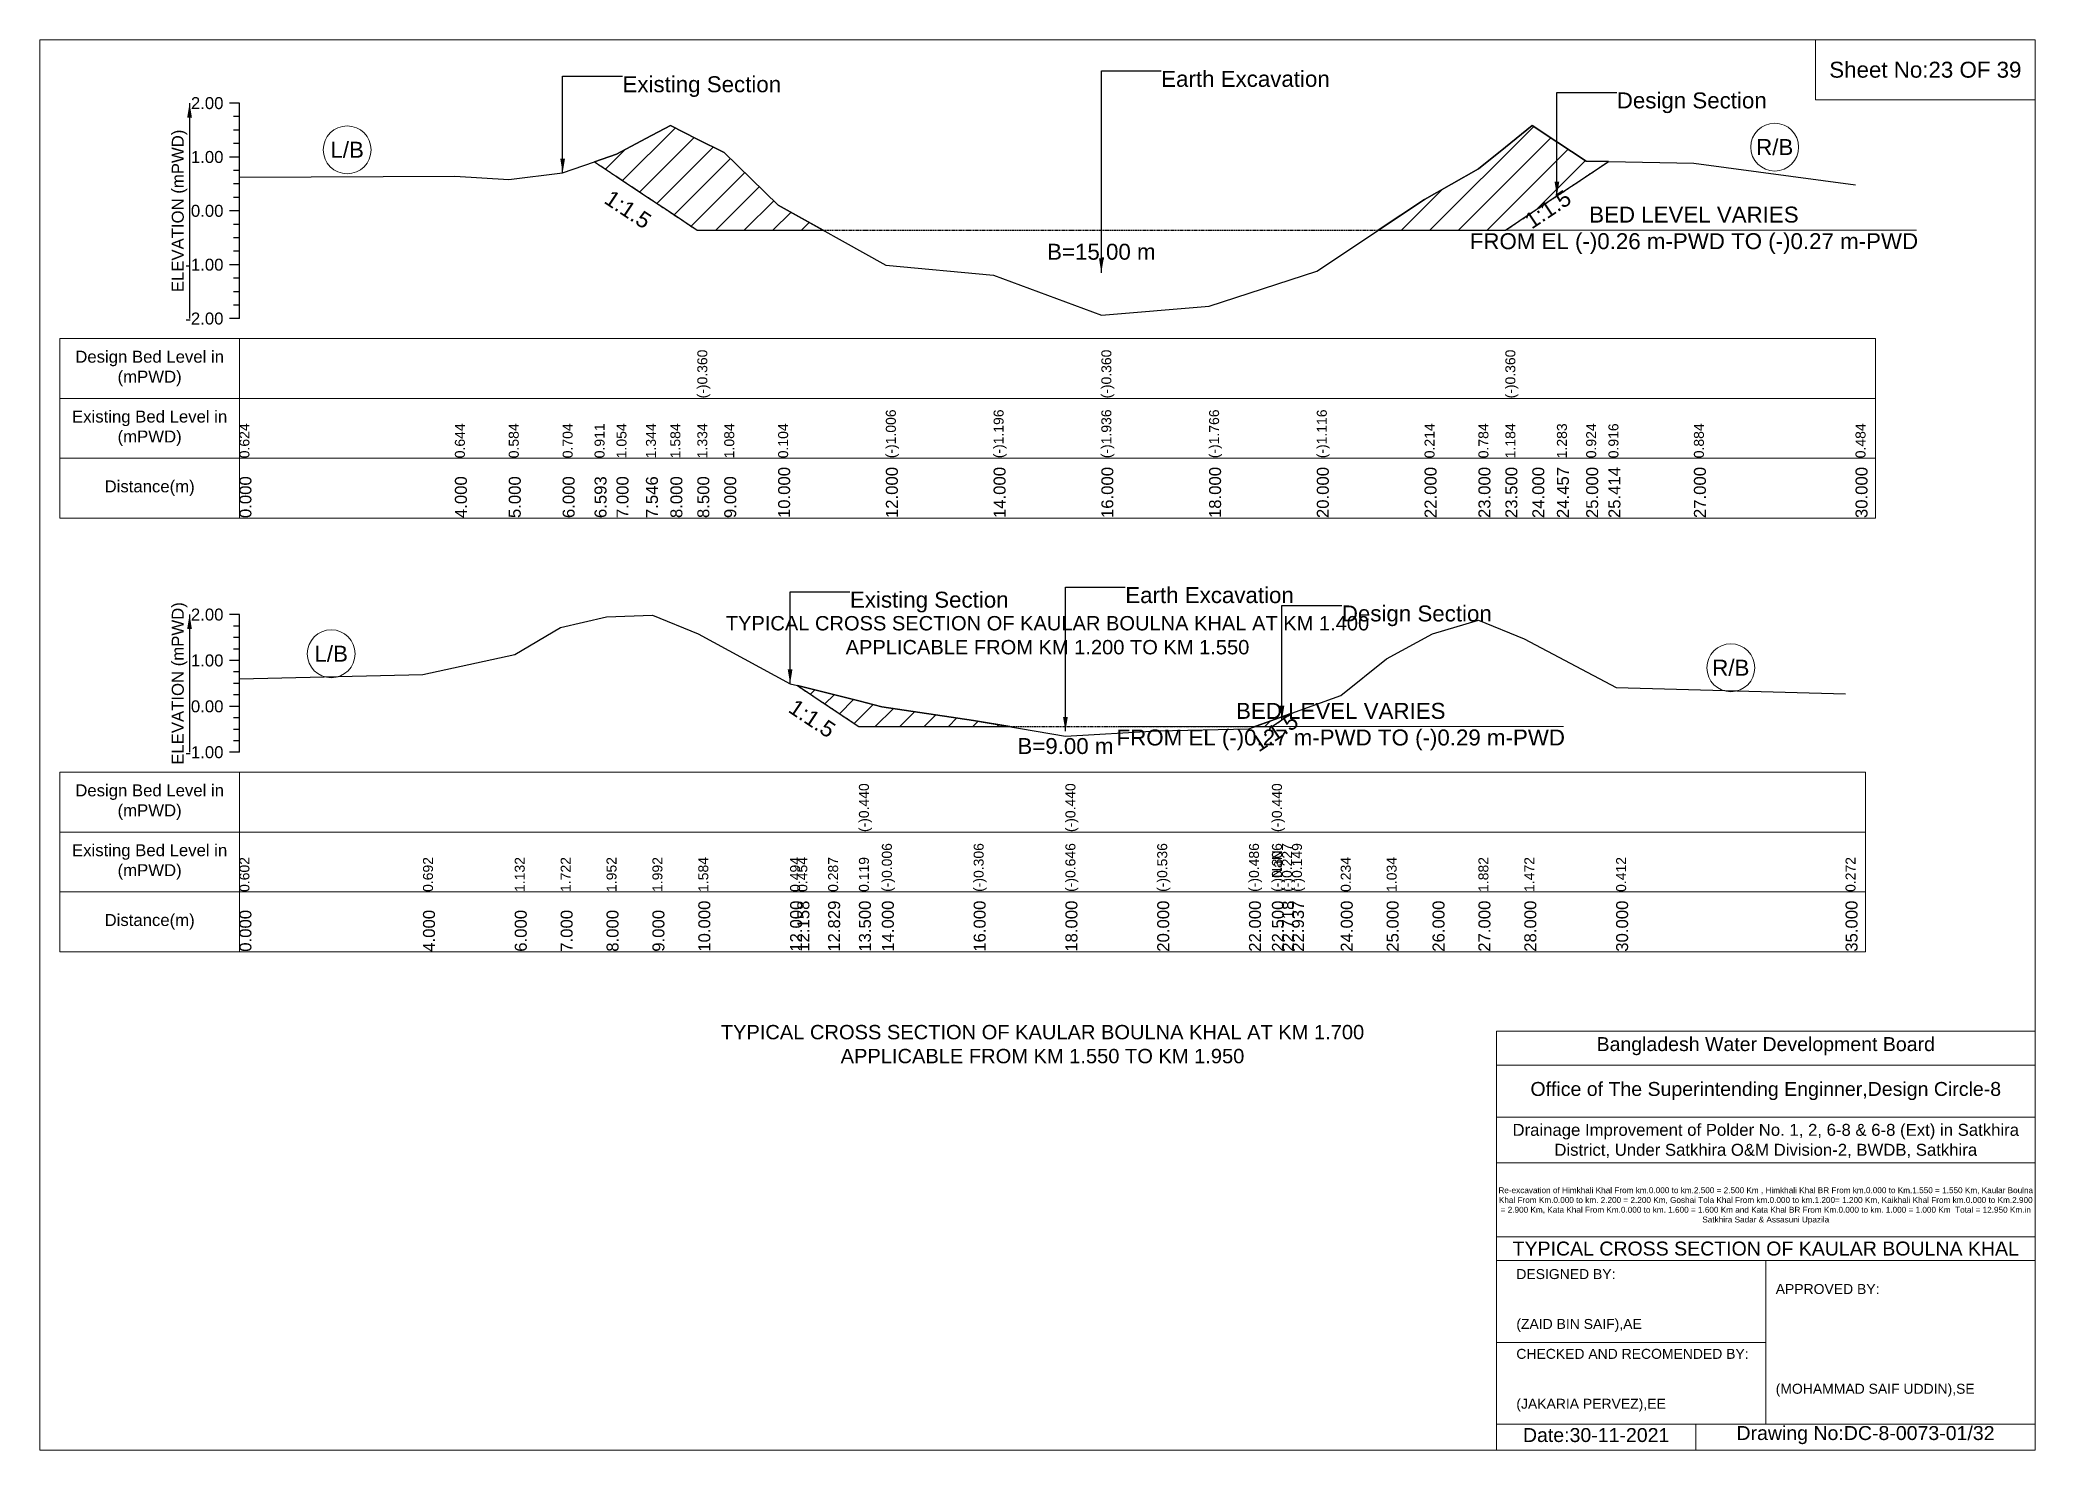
# Model space of a CAD drawing. Header units: inches. Extents: x 93000 to 486000, y -4242 to 0.
# Drawn here: x 320000 to 326000, y -4242 to 0 of the extents above; entities that cross this region are included whole.
import ezdxf

# ---------------------------------------------------------------- set-up
doc = ezdxf.new("R2010")
doc.units = ezdxf.units.IN
doc.header["$LTSCALE"] = 7
doc.header["$MEASUREMENT"] = 0
doc.linetypes.add('DASHED', pattern=[0.75, 0.5, -0.25])
for name, color, linetype, lineweight in [('Cross section Data Border', 7, 'Continuous', 9), ('Cross Section Labels', 7, 'Continuous', 9), ('Design_Bed_Level for Xsection', 7, 'DASHED', 25), ('Existing_Bed_Level for Xsection', 7, 'Continuous', 25), ('Long Section Labels', 7, 'Continuous', 9)]:
    doc.layers.add(name, color=color, linetype=linetype, lineweight=lineweight)
doc.styles.get("Standard").update_dxf_attribs({"font": 'arial.ttf'})
doc.dimstyles.get("Standard").update_dxf_attribs({"dimtxt": 0.18, "dimasz": 0.18, "dimexe": 0.18, "dimexo": 0.0625, "dimgap": 0.09, "dimtad": 0, "dimtih": 1, "dimtoh": 1, "dimdec": 4, "dimzin": 0, "dimdsep": 46, "dimtxsty": 'Standard', "dimcen": 0.09, "dimadec": 0, "dimazin": 0, "dimtfac": 1, "dimtdec": 4, "dimtofl": 0, "dimtmove": 0, "dimatfit": 3, "dimfxl": 1, "dimtolj": 1, "dimtzin": 0, "dimarcsym": 0})

msp = doc.modelspace()

# ---------------------------------------------------------------- texts
at = {"layer": 'Cross section Data Border', "attachment_point": 5}
for s, insert, char_height in [('Sheet No:23 OF 39', (325670, -90), 48), ('Bangladesh Water Development Board', (325190, -3027), 42), ('Office of The Superintending Enginner,Design Circle-8', (325190, -3162), 42)]:
    msp.add_mtext(s, dxfattribs=dict(at, insert=insert, char_height=char_height))
at = {"layer": 'Cross section Data Border'}
for s, insert, char_height, width, attachment_point in [('Design Bed Level in (mPWD)', (320330, -988.4), 36, 480, 5), ('Existing Bed Level in (mPWD)', (320330, -1168.4), 36, 480, 5), ('Distance(m)', (320330, -1348.4), 36, 480, 5), ('Design Bed Level in (mPWD)', (320330, -2292.9), 36, 480, 5), ('Existing Bed Level in (mPWD)', (320330, -2472.9), 36, 480, 5), ('Distance(m)', (320330, -2652.9), 36, 480, 5), ('Drainage Improvement of Polder No. 1, 2, 6-8 & 6-8 (Ext) in Satkhira District, Under Satkhira O&M Division-2, BWDB, Satkhira', (325190, -3312), 36, 1680, 5), ('Re-excavation of Himkhali Khal From km.0.000 to km.2.500 = 2.500 Km , Himkhali Khal BR From km.0.000 to Km.1.550 = 1.550 Km, Kaular Boulna Khal From Km.0.000 to km. 2.200 = 2.200 Km, Goshai Tola Khal From km.0.000 to km.1.200= 1.200 Km, Kaikhali Khal From km.0.000 to Km.2.900 = 2.900 Km, Kata Khal From Km.0.000 to km. 1.600 = 1.600 Km and Kata Khal BR From Km.0.000 to km. 1.000 = 1.000 Km  Total = 12.950 Km.in Satkhira Sadar & Assasuni Upazila', (325190, -3507), 17.611, 1620, 5), ('TYPICAL CROSS SECTION OF KAULAR BOULNA KHAL', (325190, -3636), 42, 1680, 5), ('DESIGNED BY:^J^J^J(ZAID BIN SAIF),AE', (324440, -3792), 30, 840, 4), ('APPROVED BY:^J^J^J^J^J^J(MOHAMMAD SAIF UDDIN),SE', (325220, -3912), 30, 840, 4), ('CHECKED AND RECOMENDED BY:^J^J^J(JAKARIA PERVEZ),EE', (324440, -4032), 30, 840, 4), ('Date:30-11-2021', (324680, -4197), 42, 840, 5), ('Drawing No:DC-8-0073-01/32', (325490, -4197), 42, 1320, 5)]:
    msp.add_mtext(s, dxfattribs=dict(at, insert=insert, char_height=char_height, width=width, attachment_point=attachment_point))
at = {"layer": 'Cross Section Labels'}
for s, insert, char_height, attachment_point in [('Existing Section', (321752, -109.4), 48, 1), ('Earth Excavation', (323372, -93.2), 48, 1), ('Design Section', (324742, -158), 48, 1), ('R/B', (325217, -322.6), 48, 5), ('L/B', (320924, -330.7), 48, 5), ('BED LEVEL VARIES ^JFROM EL (-)0.26 m-PWD TO (-)0.27 m-PWD', (324974, -572.7), 48, 5), ('B=15.00 m', (323192, -613.2), 48, 2), ('Existing Section', (322436, -1659.9), 48, 1), ('Earth Excavation', (323264, -1646.1), 48, 1), ('TYPICAL CROSS SECTION OF KAULAR BOULNA KHAL AT KM 1.400^JAPPLICABLE FROM KM 1.200 TO KM 1.550', (323030, -1791), 43.2, 5), ('Design Section', (323915.2, -1701.3), 48, 1), ('L/B', (320876, -1846.6), 48, 5), ('R/B', (325085, -1888.7), 48, 5), ('BED LEVEL VARIES ^JFROM EL (-)0.27 m-PWD TO (-)0.29 m-PWD', (323912, -2065.6), 48, 5), ('B=9.00 m', (323084, -2100.1), 48, 2), ('TYPICAL CROSS SECTION OF KAULAR BOULNA KHAL AT KM 1.700^JAPPLICABLE FROM KM 1.550 TO KM 1.950', (323015, -3021), 43.2, 5)]:
    msp.add_mtext(s, dxfattribs=dict(at, insert=insert, char_height=char_height, attachment_point=attachment_point))
at = {"layer": 'Cross Section Labels', "char_height": 48, "attachment_point": 2}
for insert, rotation in [((321782, -489.9), 326.30993), ((324521.5, -489.6), 33.69007), ((322335.9, -2021.1), 326.30993), ((323700.7, -2062.7), 33.69007)]:
    msp.add_mtext('1:1.5', dxfattribs=dict(at, insert=insert, rotation=rotation))
at = {"layer": 'Existing_Bed_Level for Xsection', "char_height": 36, "attachment_point": 6}
for s, insert in [('2.00', (320552, -190.4)), ('1.00', (320552, -352.4)), ('0.00', (320552, -514.4)), ('-1.00', (320552, -676.4)), ('-2.00', (320552, -838.4)), ('2.00', (320552, -1728.9)), ('1.00', (320552, -1866.9)), ('0.00', (320552, -2004.9)), ('-1.00', (320552, -2142.9))]:
    msp.add_mtext(s, dxfattribs=dict(at, insert=insert))
at = {"layer": 'Existing_Bed_Level for Xsection', "char_height": 36, "attachment_point": 5, "rotation": 90}
for insert in [(320420, -514.4), (320420, -1935.9)]:
    msp.add_mtext('ELEVATION (mPWD)', dxfattribs=dict(at, insert=insert))
at = {"layer": 'Long Section Labels', "attachment_point": 1, "rotation": 90}
for s, insert, char_height in [('(-)0.360', (321977, -1078.4), 30), ('(-)0.360', (323192, -1078.4), 30), ('(-)0.360', (324407, -1078.4), 30), ('(-)1.006', (322544, -1258.4), 30), ('(-)1.196', (322868, -1258.4), 30), ('(-)1.936', (323192, -1258.4), 30), ('(-)1.936', (323192, -1258.4), 30), ('(-)1.936', (323192, -1258.4), 30), ('(-)1.766', (323516, -1258.4), 30), ('(-)1.116', (323840, -1258.4), 30), ('0.624', (320600, -1258.4), 30), ('0.644', (321248, -1258.4), 30), ('0.584', (321410, -1258.4), 30), ('0.704', (321572, -1258.4), 30), ('0.911', (321668, -1258.4), 30), ('1.054', (321734, -1258.4), 30), ('1.344', (321822.5, -1258.4), 30), ('1.584', (321896, -1258.4), 30), ('1.584', (321896, -1258.4), 30), ('1.334', (321977, -1258.4), 30), ('1.334', (321977, -1258.4), 30), ('1.334', (321977, -1258.4), 30), ('1.084', (322058, -1258.4), 30), ('0.104', (322220, -1258.4), 30), ('0.214', (324164, -1258.4), 30), ('0.784', (324326, -1258.4), 30), ('1.184', (324407, -1258.4), 30), ('1.184', (324407, -1258.4), 30), ('1.184', (324407, -1258.4), 30), ('1.283', (324562, -1258.4), 30), ('0.924', (324650, -1258.4), 30), ('0.916', (324717, -1258.4), 30), ('0.884', (324974, -1258.4), 30), ('0.484', (325460, -1258.4), 30), ('0.000', (320600, -1438.4), 36), ('4.000', (321248, -1438.4), 36), ('5.000', (321410, -1438.4), 36), ('6.000', (321572, -1438.4), 36), ('6.593', (321668, -1438.4), 36), ('7.000', (321734, -1438.4), 36), ('7.546', (321822.5, -1438.4), 36), ('8.000', (321896, -1438.4), 36), ('8.500', (321977, -1438.4), 36), ('8.500', (321977, -1438.4), 36), ('8.500', (321977, -1438.4), 36), ('9.000', (322058, -1438.4), 36), ('10.000', (322220, -1438.4), 36), ('12.000', (322544, -1438.4), 36), ('14.000', (322868, -1438.4), 36), ('16.000', (323192, -1438.4), 36), ('16.000', (323192, -1438.4), 36), ('16.000', (323192, -1438.4), 36), ('18.000', (323516, -1438.4), 36), ('20.000', (323840, -1438.4), 36), ('22.000', (324164, -1438.4), 36), ('23.000', (324326, -1438.4), 36), ('23.500', (324407, -1438.4), 36), ('23.500', (324407, -1438.4), 36), ('23.500', (324407, -1438.4), 36), ('24.000', (324488, -1438.4), 36), ('24.457', (324562, -1438.4), 36), ('25.000', (324650, -1438.4), 36), ('25.414', (324717, -1438.4), 36), ('27.000', (324974, -1438.4), 36), ('30.000', (325460, -1438.4), 36), ('(-)0.440', (322463, -2382.9), 30), ('(-)0.440', (323084, -2382.9), 30), ('(-)0.440', (323705, -2382.9), 30), ('1.584', (321980, -2562.9), 30), ('1.584', (321980, -2562.9), 30), ('0.494', (322256, -2562.9), 30), ('0.454', (322277.9, -2562.9), 30), ('0.119', (322463, -2562.9), 30), ('0.119', (322463, -2562.9), 30), ('0.119', (322463, -2562.9), 30), ('(-)0.006', (322532, -2562.9), 30), ('(-)0.306', (322808, -2562.9), 30), ('(-)0.646', (323084, -2562.9), 30), ('(-)0.646', (323084, -2562.9), 30), ('(-)0.646', (323084, -2562.9), 30), ('(-)0.536', (323360, -2562.9), 30), ('(-)0.486', (323636, -2562.9), 30), ('(-)0.306', (323705, -2562.9), 30), ('(-)0.306', (323705, -2562.9), 30), ('(-)NaN', (323705, -2562.9), 30), ('(-)0.227', (323735.2, -2562.9), 30), ('(-)0.149', (323765.3, -2562.9), 30), ('0.234', (323912, -2562.9), 30), ('1.034', (324050, -2562.9), 30), ('0.602', (320600, -2562.9), 30), ('0.692', (321152, -2562.9), 30), ('1.132', (321428, -2562.9), 30), ('1.722', (321566, -2562.9), 30), ('1.952', (321704, -2562.9), 30), ('1.992', (321842, -2562.9), 30), ('0.287', (322370.4, -2562.9), 30), ('1.882', (324326, -2562.9), 30), ('1.472', (324464, -2562.9), 30), ('0.412', (324740, -2562.9), 30), ('0.272', (325430, -2562.9), 30), ('0.000', (320600, -2742.9), 36), ('4.000', (321152, -2742.9), 36), ('6.000', (321428, -2742.9), 36), ('7.000', (321566, -2742.9), 36), ('8.000', (321704, -2742.9), 36), ('9.000', (321842, -2742.9), 36), ('10.000', (321980, -2742.9), 36), ('12.000', (322256, -2742.9), 36), ('12.158', (322277.9, -2742.9), 36), ('12.829', (322370.4, -2742.9), 36), ('13.500', (322463, -2742.9), 36), ('13.500', (322463, -2742.9), 36), ('13.500', (322463, -2742.9), 36), ('14.000', (322532, -2742.9), 36), ('16.000', (322808, -2742.9), 36), ('18.000', (323084, -2742.9), 36), ('18.000', (323084, -2742.9), 36), ('18.000', (323084, -2742.9), 36), ('20.000', (323360, -2742.9), 36), ('22.000', (323636, -2742.9), 36), ('22.500', (323705, -2742.9), 36), ('22.500', (323705, -2742.9), 36), ('22.500', (323705, -2742.9), 36), ('22.718', (323735.2, -2742.9), 36), ('22.937', (323765.3, -2742.9), 36), ('24.000', (323912, -2742.9), 36), ('25.000', (324050, -2742.9), 36), ('26.000', (324188, -2742.9), 36), ('27.000', (324326, -2742.9), 36), ('28.000', (324464, -2742.9), 36), ('30.000', (324740, -2742.9), 36), ('35.000', (325430, -2742.9), 36)]:
    msp.add_mtext(s, dxfattribs=dict(at, insert=insert, char_height=char_height))

# ---------------------------------------------------------------- hatches: boundary and pattern name
at = {"layer": 'Existing_Bed_Level for Xsection'}
h = msp.add_hatch(dxfattribs=at)
h.set_pattern_fill('ANSI31', color=256, scale=486, style=0)
h.paths.add_polyline_path([(321668, -366.7), (321734, -410.7), (321822.5, -469.7), (321896, -518.7), (321977, -572.7), (322058, -572.7), (322220, -572.7), (322355.4, -572.7), (322220, -497.5), (322058, -338.8), (321977, -298.3), (321896, -257.8), (321822.5, -296.7), (321734, -343.6)])
h = msp.add_hatch(dxfattribs=at)
h.set_pattern_fill('ANSI31', color=256, scale=486, style=0)
h.paths.add_polyline_path([(324024.2, -572.7), (324164, -572.7), (324326, -572.7), (324407, -572.7), (324488, -518.7), (324562, -469.4), (324650, -410.7), (324717, -366), (324650, -364.7), (324562, -306.6), (324488, -257.8), (324407, -322.6), (324326, -387.4), (324164, -479.7)])
h = msp.add_hatch(dxfattribs=at)
h.set_pattern_fill('ANSI31', color=256, scale=414, style=0)
h.paths.add_polyline_path([(322277.9, -1942.1), (322370.4, -2003.9), (322463, -2065.6), (322532, -2065.6), (322808, -2065.6), (322916.8, -2065.6), (322808, -2047.1), (322532, -2005.7), (322463, -1988.4), (322370.4, -1965.3)])
h = msp.add_hatch(dxfattribs=at)
h.set_pattern_fill('ANSI31', color=256, scale=414, style=0)
h.paths.add_polyline_path([(323653.6, -2065.6), (323705, -2065.6), (323735.2, -2045.5), (323765.3, -2025.4), (323735.2, -2036.2), (323705, -2047.1)])

# ---------------------------------------------------------------- linework, layer by layer
at = {"layer": 'Cross section Data Border'}
for points in [[(320000, 0), (326000, 0), (326000, -4242), (320000, -4242)], [(325340, 0), (326000, 0), (326000, -180), (325340, -180)], [(320060, -898.4), (325520, -898.4), (325520, -1438.4), (320060, -1438.4)], [(320060, -2202.9), (325490, -2202.9), (325490, -2742.9), (320060, -2742.9)]]:
    msp.add_lwpolyline(points, close=True, dxfattribs=at)
for points in [[(320600, -898.4), (320600, -1438.4)], [(320060, -1078.4), (325520, -1078.4)], [(320060, -1258.4), (325520, -1258.4)], [(320600, -2202.9), (320600, -2742.9)], [(320060, -2382.9), (325490, -2382.9)], [(320060, -2562.9), (325490, -2562.9)], [(324380, -4242), (324380, -2982), (326000, -2982)], [(324380, -3084), (326000, -3084)], [(324380, -3240), (326000, -3240)], [(324380, -3378), (326000, -3378)], [(324380, -3600), (326000, -3600)], [(324380, -3672), (326000, -3672)], [(325190, -3672), (325190, -4164)], [(324380, -3918), (325190, -3918)], [(324380, -4164), (326000, -4164)], [(324980, -4164), (324980, -4242)]]:
    msp.add_lwpolyline(points, dxfattribs=at)
at = {"layer": 'Cross Section Labels'}
for points in [[(324304.2, -572.7), (325643.8, -572.7)], [(323242.2, -2065.6), (324581.8, -2065.6)]]:
    msp.add_lwpolyline(points, dxfattribs=at)
for centre in [(320924, -330.7), (325217, -322.6), (320876, -1846.6), (325085, -1888.7)]:
    msp.add_circle(centre, 72, dxfattribs=at)
at = {"layer": 'Design_Bed_Level for Xsection'}
for points in [[(321668, -366.7), (321822.5, -469.7), (321977, -572.7), (323192, -572.7), (324407, -572.7), (324562, -469.4), (324717, -366)], [(322277.9, -1942.1), (322370.4, -2003.9), (322463, -2065.6), (323084, -2065.6), (323705, -2065.6), (323735.2, -2045.5), (323765.3, -2025.4)]]:
    msp.add_lwpolyline(points, dxfattribs=at)
at = {"layer": 'Existing_Bed_Level for Xsection'}
for points in [[(320600, -190.4), (320570, -190.4)], [(320600, -230.9), (320582, -230.9)], [(320600, -838.4), (320600, -676.4), (320600, -514.4), (320600, -352.4), (320600, -190.4)], [(320600, -271.4), (320582, -271.4)], [(320600, -413.3), (321248, -410), (321410, -419.8), (321572, -400.3), (321668, -366.7), (321734, -343.6), (321822.5, -296.7), (321896, -257.8), (321977, -298.3), (321977, -298.3), (322058, -338.8), (322220, -497.5), (322544, -677.3), (322868, -708.1), (323192, -828), (323192, -828), (323516, -800.5), (323840, -695.2), (324164, -479.7), (324326, -387.4), (324407, -322.6), (324407, -322.6), (324488, -257.8), (324562, -306.6), (324650, -364.7), (324717, -366), (324974, -371.2), (325460, -436)], [(320600, -352.4), (320570, -352.4)], [(320600, -311.9), (320582, -311.9)], [(320600, -392.9), (320582, -392.9)], [(320600, -433.4), (320582, -433.4)], [(320600, -473.9), (320582, -473.9)], [(320600, -514.4), (320570, -514.4)], [(320600, -554.9), (320582, -554.9)], [(320600, -595.4), (320582, -595.4)], [(320600, -635.9), (320582, -635.9)], [(320600, -676.4), (320570, -676.4)], [(320600, -716.9), (320582, -716.9)], [(320600, -757.4), (320582, -757.4)], [(320600, -838.4), (320570, -838.4)], [(320600, -797.9), (320582, -797.9)], [(320600, -1728.9), (320570, -1728.9)], [(320600, -2142.9), (320600, -2004.9), (320600, -1866.9), (320600, -1728.9)], [(320600, -1921.8), (321152, -1909.4), (321428, -1848.6), (321566, -1767.2), (321704, -1735.5), (321842, -1730), (321980, -1786.3), (322256, -1936.7), (322277.9, -1942.1), (322370.4, -1965.3), (322463, -1988.4), (322463, -1988.4), (322532, -2005.7), (322808, -2047.1), (323084, -2094), (323084, -2094), (323360, -2078.8), (323636, -2071.9), (323705, -2047.1), (323705, -2047.1), (323735.2, -2036.2), (323765.3, -2025.4), (323912, -1972.6), (324050, -1862.2), (324188, -1786.3), (324326, -1745.1), (324464, -1801.7), (324740, -1948), (325430, -1967.3)], [(320600, -1763.4), (320582, -1763.4)], [(320600, -1797.9), (320582, -1797.9)], [(320600, -1832.4), (320582, -1832.4)], [(320600, -1866.9), (320570, -1866.9)], [(320600, -1901.4), (320582, -1901.4)], [(320600, -1935.9), (320582, -1935.9)], [(320600, -1970.4), (320582, -1970.4)], [(320600, -2004.9), (320570, -2004.9)], [(320600, -2039.4), (320582, -2039.4)], [(320600, -2073.9), (320582, -2073.9)], [(320600, -2142.9), (320570, -2142.9)], [(320600, -2108.4), (320582, -2108.4)]]:
    msp.add_lwpolyline(points, dxfattribs=at)
for points in [[(321668, -366.7), (321668, -366.7), (321734, -410.7), (321822.5, -469.7), (321896, -518.7), (321977, -572.7), (321977, -572.7), (322058, -572.7), (322220, -572.7), (322355.4, -572.7), (322220, -497.5), (322058, -338.8), (321977, -298.3), (321977, -298.3), (321896, -257.8), (321822.5, -296.7), (321734, -343.6), (321668, -366.7)], [(324024.2, -572.7), (324164, -572.7), (324326, -572.7), (324407, -572.7), (324407, -572.7), (324488, -518.7), (324562, -469.4), (324650, -410.7), (324717, -366), (324717, -366), (324717, -366), (324650, -364.7), (324562, -306.6), (324488, -257.8), (324407, -322.6), (324407, -322.6), (324326, -387.4), (324164, -479.7)], [(322277.9, -1942.1), (322370.4, -2003.9), (322463, -2065.6), (322463, -2065.6), (322532, -2065.6), (322808, -2065.6), (322916.8, -2065.6), (322808, -2047.1), (322532, -2005.7), (322463, -1988.4), (322463, -1988.4), (322370.4, -1965.3)], [(323653.6, -2065.6), (323705, -2065.6), (323705, -2065.6), (323735.2, -2045.5), (323765.3, -2025.4), (323765.3, -2025.4), (323765.3, -2025.4), (323735.2, -2036.2), (323705, -2047.1), (323705, -2047.1)]]:
    msp.add_lwpolyline(points, close=True, dxfattribs=at)

msp.set_redraw_order([(e.dxf.handle, doc.entitydb.next_handle()) for e in msp.query("TEXT MTEXT ATTDEF DIMENSION ARC_DIMENSION")])  # texts and dimensions are drawn at this point

# ---------------------------------------------------------------- leaders
at = {"layer": 'Cross Section Labels', "annotation_type": 0, "has_hookline": 1, "hookline_direction": 0}
for points, text_width in [([(321572, -400.3), (321572, -109.4), (321751.9, -109.4)], 467.2), ([(323192, -700.3), (323192, -93.2), (323371.9, -93.2)], 497), ([(324562, -469.4), (324562, -158), (324741.9, -158)], 441.2), ([(322256, -1936.7), (322256, -1659.9), (322435.9, -1659.9)], 467.2), ([(323084, -2079.8), (323084, -1646.1), (323263.9, -1646.1)], 497), ([(323735.2, -2045.5), (323735.2, -1701.3), (323915.1, -1701.3)], 441.2)]:
    msp.add_leader(points, dimstyle='Standard', override={"dimasz": 43.2}, dxfattribs=dict(at, text_width=text_width))
at = {"layer": 'Existing_Bed_Level for Xsection'}
for points in [[(320450, -190.4), (320450, -838.4)], [(320450, -1728.9), (320450, -2142.9)]]:
    msp.add_leader(points, dimstyle='Standard', override={"dimasz": 43.2}, dxfattribs=at)

doc.saveas('drawing.dxf')
